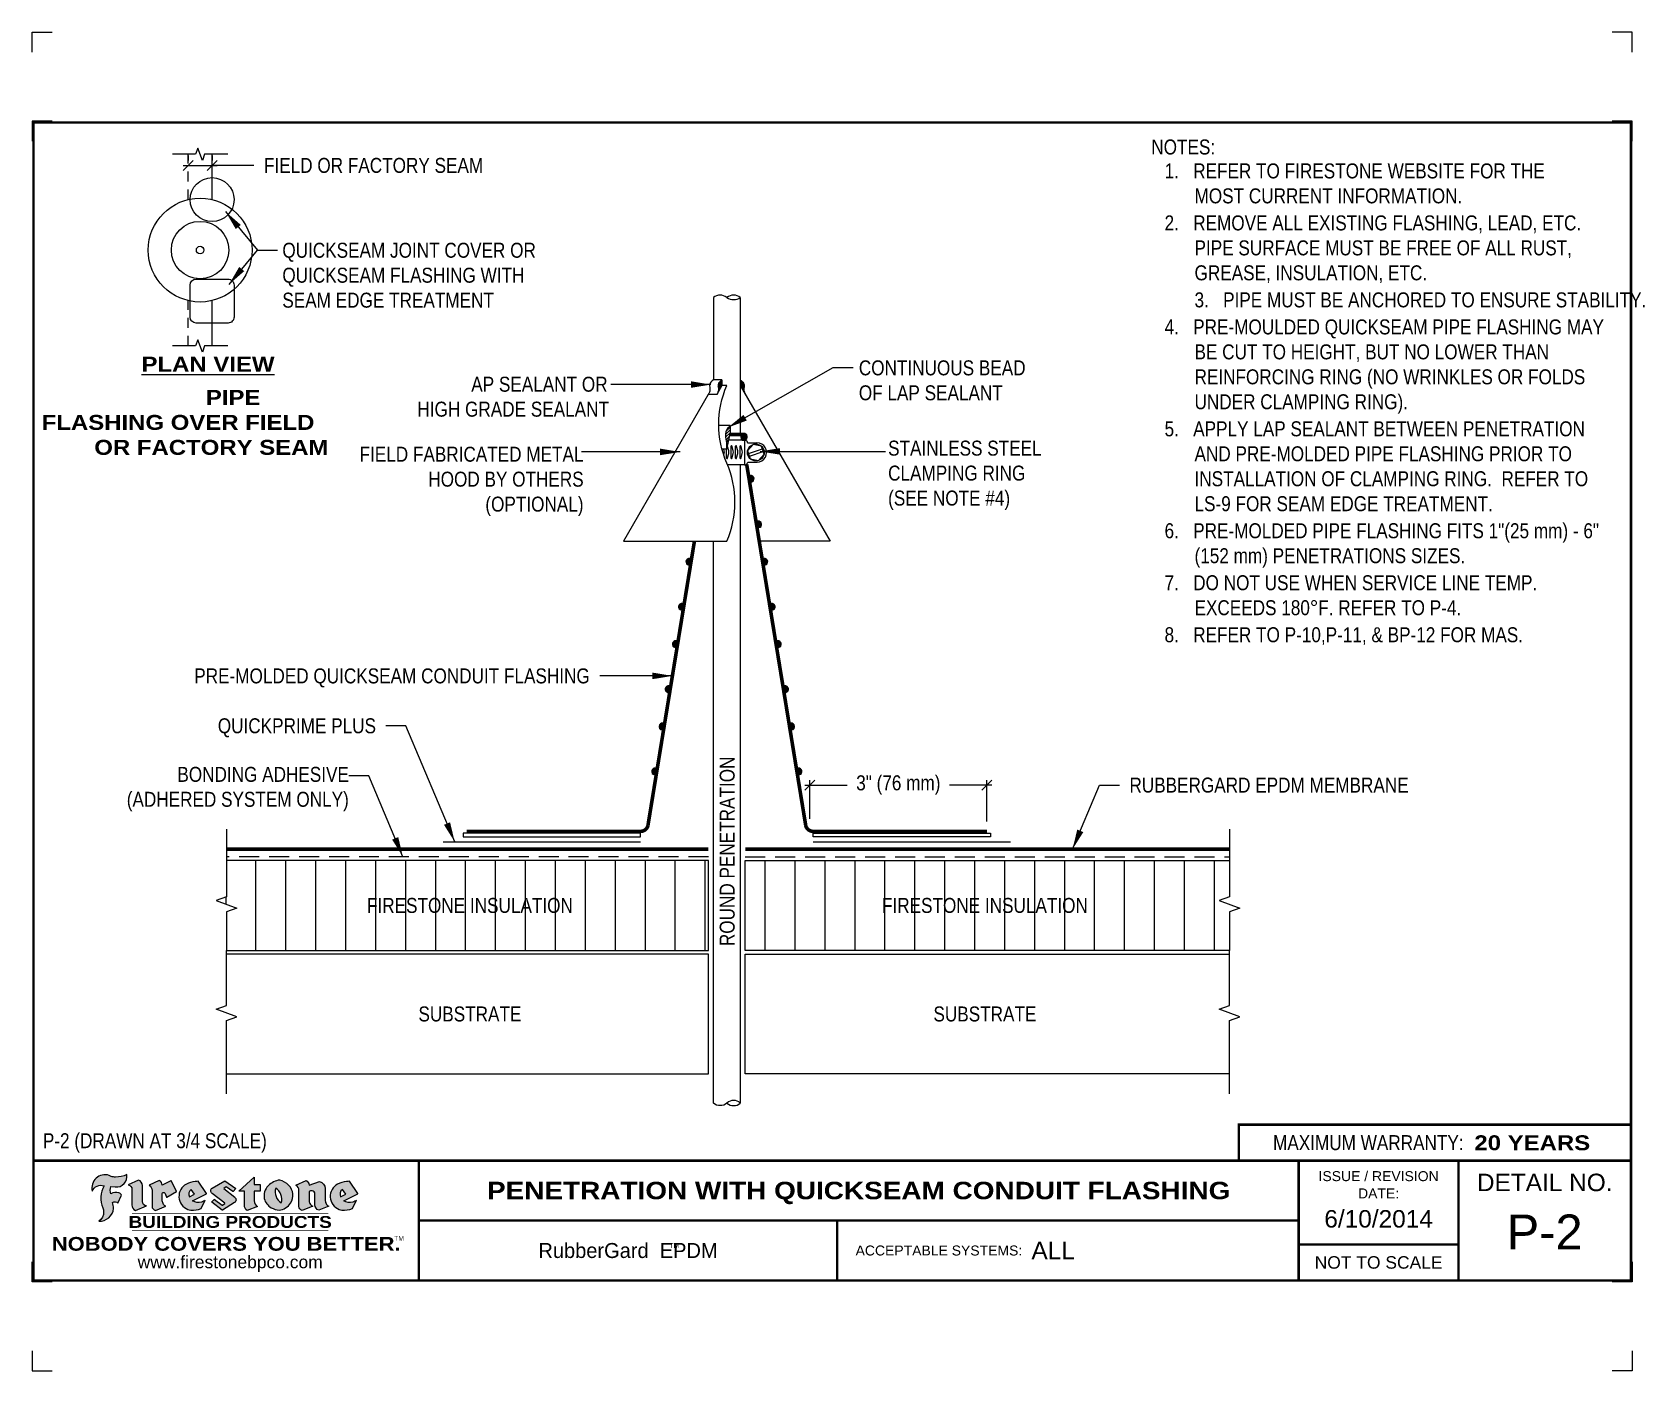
# Model space of a CAD drawing. Header units: inches. Extents: x 121.4 to 141.6, y -266 to -249.2.
import ezdxf
from ezdxf.enums import TextEntityAlignment as Align

# ---------------------------------------------------------------- set-up
doc = ezdxf.new("R2010")
doc.units = ezdxf.units.IN
doc.header["$MEASUREMENT"] = 0
doc.linetypes.add('HIDDEN', pattern=[0.375, 0.25, -0.125])
doc.linetypes.add('HIDDEN2', pattern=[0.1875, 0.125, -0.0625])
doc.layers.get('0').update_dxf_attribs({"linetype": 'CONTINUOUS'})
doc.layers.get('DEFPOINTS').update_dxf_attribs({"linetype": 'CONTINUOUS'})
for name, color, linetype in [('FSBP-ACCESSORY-OTHER', 7, 'CONTINUOUS'), ('FSBP-ADHESIVE', 1, 'HIDDEN'), ('FSBP-ANNO-NOTE', 7, 'CONTINUOUS'), ('FSBP-INSULATION', 7, 'CONTINUOUS'), ('FSBP-MEMBRANE', 7, 'CONTINUOUS'), ('FSBP-OTHER', 7, 'CONTINUOUS'), ('FSBP-SEALANTS', 1, 'CONTINUOUS'), ('FSBP-SUBSTRATE-GENERIC', 9, 'CONTINUOUS'), ('FSBP-TTLB', 7, 'CONTINUOUS'), ('FSBP-TTLB-BORDER', 7, 'CONTINUOUS'), ('FSBP-TTLB-TEXT', 7, 'CONTINUOUS')]:
    doc.layers.add(name, color=color, linetype=linetype)
doc.styles.add('FSBP_ARIAL', font='arial.ttf')
doc.styles.add('FSBP_ARIAL_BOLD', font='')
doc.styles.add('FSBP_ARIAL_NAR', font='ARIALN.TTF')
doc.styles.add('FSBP_BANKGOTHIC', font='bgothm.ttf')
doc.styles.get('FSBP_ARIAL_BOLD').set_extended_font_data('Arial Black')
doc.linetypes.add('ZIGZAG', pattern='A,0.0001,-0.2,[131,ltypeshp.shx,S=0.2,R=0,X=-0.2,Y=0],-0.4,[131,ltypeshp.shx,S=0.2,R=180,X=0.2,Y=0],-0.2', length=0.8001)
doc.dimstyles.new('FSBP-DIM', dxfattribs={"dimtxt": 0.1875, "dimasz": 0.125, "dimexe": 0.0625, "dimexo": 0.125, "dimgap": 0.125, "dimtad": 0, "dimdec": 0, "dimzin": 1, "dimdsep": 46, "dimlunit": 4, "dimtxsty": 'FSBP_ARIAL_NAR', "dimblk": 'OBLIQUE', "dimcen": 0.09375, "dimdle": 0.0625, "dimclrd": 256, "dimclre": 256, "dimclrt": 256, "dimadec": 0, "dimazin": 0, "dimtfac": 1, "dimtdec": 0, "dimtmove": 1, "dimatfit": 3, "dimfxl": 1, "dimtolj": 1, "dimtzin": 0, "dimlwd": -1, "dimlwe": -1, "dimarcsym": 0})
doc.dimstyles.new('FSBP-LEADER', dxfattribs={"dimtxt": 0.1875, "dimasz": 0.25, "dimexe": 0.0625, "dimexo": 0.125, "dimgap": 0.125, "dimtad": 0, "dimtih": 1, "dimtoh": 1, "dimdec": 4, "dimzin": 0, "dimdsep": 46, "dimlunit": 4, "dimtxsty": 'FSBP_ARIAL_NAR', "dimcen": 0.09375, "dimclrd": 256, "dimclre": 256, "dimclrt": 256, "dimadec": 0, "dimazin": 0, "dimtfac": 1, "dimtdec": 4, "dimtofl": 0, "dimtmove": 0, "dimatfit": 3, "dimfxl": 1, "dimtolj": 1, "dimtzin": 0, "dimlwd": -1, "dimlwe": -1, "dimarcsym": 0})

msp = doc.modelspace()

# ---------------------------------------------------------------- texts
at = {"layer": 'DEFPOINTS', "style": 'FSBP_ARIAL_NAR'}
msp.add_text('P-2 (DRAWN AT 3/4 SCALE)', height=0.1875, dxfattribs=at).set_placement((121.5798584845299, -263.0953146094643), align=Align.MIDDLE_LEFT)
at = {"layer": 'FSBP-ANNO-NOTE', "style": 'FSBP_ARIAL_NAR'}
for s, p in [('NOTES:', (135.4574061077095, -250.6515048462926)), ('RUBBERGARD EPDM MEMBRANE', (135.1840175167892, -258.6420698453701))]:
    msp.add_text(s, height=0.1875, dxfattribs=at).set_placement(p, align=Align.MIDDLE_LEFT)
for s, p in [('PRE-MOLDED QUICKSEAM CONDUIT FLASHING', (128.4272059918737, -257.274589303816)), ('QUICKPRIME PLUS', (125.7507635158146, -257.8995893038161))]:
    msp.add_text(s, height=0.1875, dxfattribs=at).set_placement(p, align=Align.MIDDLE_RIGHT)
msp.add_text('ROUND PENETRATION', height=0.1875, rotation=90, dxfattribs=at).set_placement((130.1472989202603, -259.4716910883575), align=Align.MIDDLE)
for s, p in [('FIRESTONE INSULATION', (126.9267426317295, -260.1489570939817)), ('FIRESTONE INSULATION', (133.3745410248495, -260.1489570939817)), ('SUBSTRATE', (126.9267426317295, -261.5083320939817)), ('SUBSTRATE', (133.3745410248496, -261.5083320939817))]:
    msp.add_text(s, height=0.1875, dxfattribs=at).set_placement(p, align=Align.MIDDLE_CENTER)
at = {"layer": 'FSBP-ANNO-NOTE', "char_height": 0.1875, "attachment_point": 1}
for s, width, gutter_width, heights, insert, style in [('\\pi-0.375,l0.375,t0.1875,0.375;1.   REFER TO FIRESTONE WEBSITE FOR THE                MOST CURRENT INFORMATION.\\P{\\H0.083333x;\\P\\pt0.375;}2.   REMOVE ALL EXISTING FLASHING, LEAD, ETC.\\P\\pi0;PIPE SURFACE MUST BE FREE OF ALL RUST, GREASE, INSULATION, ETC.\\P{\\H0.083333x;\\P\\pl0,tz;}3.   PIPE MUST BE ANCHORED TO ENSURE STABILITY.\\P\\pi-0.375,l0.375,t0.375;{\\H0.083333x;\\P}4.   PRE-MOULDED QUICKSEAM PIPE FLASHING MAY BE CUT TO HEIGHT, BUT NO LOWER THAN REINFORCING RING (NO WRINKLES OR FOLDS UNDER CLAMPING RING).\\P{\\H0.083333x;\\P}5.   APPLY LAP SEALANT BETWEEN PENETRATION AND PRE-MOLDED PIPE FLASHING PRIOR TO INSTALLATION OF CLAMPING RING.  REFER TO LS-9 FOR SEAM EDGE TREATMENT.\\P{\\H0.083333x;\\P}6.   PRE-MOLDED PIPE FLASHING FITS 1"(25 mm) - 6" (152 mm) PENETRATIONS SIZES.\\P{\\H0.083333x;\\P}7.   DO NOT USE WHEN SERVICE LINE TEMP. EXCEEDS 180°F. REFER TO P-4.\\P{\\H0.083333x;\\P}8.   REFER TO P-10,P-11, & BP-12 FOR MAS.', 5.725847310714016, 23.08110225731588, [6.629375726957734], (135.6237517573429, -250.8571348993027), 'FSBP_ARIAL_NAR'), ('QUICKSEAM JOINT COVER OR \\PQUICKSEAM FLASHING WITH\\PSEAM EDGE TREATMENT', 3.204377227715867, 5, [0.9424001422117703], (124.5783005069316, -251.8507316945161), 'FSBP_ARIAL_NAR'), ('\\pi1.2497;{\\LPLAN VIEW}\\P\\pi2.0554;{\\H0.33333x;\\P\\pi0.025751;}PIPE FLASHING OVER FIELD \\P\\pi0.65872;OR FACTORY SEAM ', 4.110760985469824, 5, [1.14257590329726], (121.5652402402229, -253.277163704166), 'FSBP_ARIAL_BOLD'), ('CONTINUOUS BEAD \\POF LAP SEALANT', 2.586053931721068, 5, [0.5562135798888368], (131.7958281887592, -253.3234464854436), 'FSBP_ARIAL_NAR'), ('\\pi0.88218;AP SEALANT OR \\P\\pi0.20777;HIGH GRADE SEALANT', 2.586053931721068, 5, [0.5562135798888368], (126.0612907576542, -253.5283510624231), 'FSBP_ARIAL_NAR'), ('STAINLESS STEEL\\PCLAMPING RING\\P(SEE NOTE #4)', 1.962662863854348, 5, [1.054842989495231], (132.1625018456364, -254.3288593555193), 'FSBP_ARIAL_NAR'), ('\\pi0.42603;FIELD FABRICATED METAL \\P\\pi1.2868;HOOD BY OTHERS\\P\\pi2.0011;(OPTIONAL)', 3.204377227715867, 5, [0.9424001422117703], (125.1188236048874, -254.4047834981211), 'FSBP_ARIAL_NAR'), ('\\pi0.79436;BONDING ADHESIVE \\P\\pi0.16075;(ADHERED SYSTEM ONLY)', 2.915053411953664, 5, [0.6446506848420517], (122.4695472983549, -258.4138400117554), 'FSBP_ARIAL_NAR')]:
    msp.add_mtext_dynamic_manual_height_columns(s, width=width, gutter_width=gutter_width, heights=heights, dxfattribs=dict(at, insert=insert, style=style))

# ---------------------------------------------------------------- blocks, each defined once
blk = doc.blocks.new('_OBLIQUE')
at = {"color": 0, "linetype": 'ByBlock'}
blk.add_line((-0.5, -0.5), (0.5, 0.5), dxfattribs=at)
blk = doc.blocks.new('*D4')
at = {"layer": 'DEFPOINTS', "color": 0, "transparency": 16777216}
for p in [(131.1815459893808, -258.6420698453699), (131.1815459893808, -259.1902700882208), (133.3991071659752, -259.2211445939818)]:
    blk.add_point(p, dxfattribs=at)
at = {"layer": 'FSBP-ANNO-NOTE', "transparency": 16777216}
for p, q in [((131.1815459893808, -259.0652700882208), (131.1815459893808, -258.5795698453699)), ((133.3991071659752, -259.0961445939818), (133.3991071659752, -258.5795698453699)), ((131.1190459893808, -258.6420698453699), (131.6486783853179, -258.6420698453699)), ((133.4616071659752, -258.6420698453699), (132.9319747700382, -258.6420698453699))]:
    blk.add_line(p, q, dxfattribs=at)
at = {"layer": 'FSBP-ANNO-NOTE', "transparency": 16777216, "xscale": 0.125, "yscale": 0.125, "zscale": 0.125, "rotation": 180}
blk.add_blockref('_OBLIQUE', (131.1815459893808, -258.6420698453699), dxfattribs=at)
at = {"layer": 'FSBP-ANNO-NOTE', "transparency": 16777216, "xscale": 0.125, "yscale": 0.125, "zscale": 0.125}
blk.add_blockref('_OBLIQUE', (133.3991071659752, -258.6420698453699), dxfattribs=at)
at = {"layer": 'FSBP-ANNO-NOTE', "transparency": 16777216, "insert": (132.290326577678, -258.6420698453699), "char_height": 0.1875, "attachment_point": 5, "style": 'FSBP_ARIAL_NAR'}
blk.add_mtext('\\A1;3" (76 mm)', dxfattribs=at)
blk = doc.blocks.new('TTLB-EPDM_1')
at = {"layer": 'FSBP-TTLB-TEXT'}
h = blk.add_hatch(color=1, dxfattribs=at)
edge = h.paths.add_edge_path()
edge.add_arc((1.037309769669573, -0.1982514792917306), 0.1319107607348553, 264.0410451462098, 370.3106169565175)
edge.add_arc((1.027551646585694, 0.1214293576525799), 0.3273056962876235, 270.05058356628535, 295.23459397187514, ccw=False)
edge.add_arc((1.022801957313345, -0.06680179986895154), 0.1391656561713503, 249.3281275763668, 272.0749124149863, ccw=False)
edge.add_line((0.9736743133014443, -0.1970076156048179), (0.9474927838574558, -0.1852745150568325))
edge.add_arc((0.8939498971398288, -0.3394262635682071), 0.1631857907024099, 70.84590087378872, 194.3325259843273)
edge.add_arc((0.8444260109029493, -0.4259936440910768), 0.1179914261095279, 70.96950098067128, 156.9641407594482, ccw=False)
edge.add_arc((1.153141409296894, -0.4684497516079468), 0.3110405457095052, 150.3231137483159, 203.2084295854517)
edge.add_arc((0.7562495500622943, -0.6412608153899899), 0.1218587156617311, 0.8849157075190988, 24.34668939894999, ccw=False)
edge.add_arc((0.7493781665697374, -0.6475258110744375), 0.1289731377238325, -58.36655102076742, 3.6216782311386737, ccw=False)
edge.add_arc((0.8256699029544474, -0.5792158350996106), 0.1783301886510354, 267.2205474105585, 354.1381621173521)
edge.add_arc((0.7903121048625305, -0.6011409294291745), 0.212787892960859, 0.9996158580669322, 21.00503380861244)
edge.add_arc((1.01880712263941, -0.5666691048185161), 0.05136395668415847, 40.82117713173261, 125.52727787225791, ccw=False)
edge.add_line((1.057676976260041, -0.5330924682126437), (1.102776947655911, -0.4308018311949837))
edge.add_arc((1.040858222524664, -0.4699705673995949), 0.07326744446031509, 32.31675181867256, 66.31481236598174)
edge.add_arc((1.032262518825329, -0.5063316993097662), 0.1102246948011782, 69.8179132332389, 125.254734720681)
edge.add_arc((1.127708877207287, -0.368959353531244), 0.1659710644737306, 164.1569669952081, 196.5811013160487, ccw=False)
edge.add_line((0.9680425188342383, -0.3236487780942383), (1.023615334387159, -0.3294494641845773))
h = blk.add_hatch(color=1, dxfattribs=at)
edge = h.paths.add_edge_path()
edge.add_line((1.275239419159561, -0.6223407783464694), (1.415345367376062, -0.5660418822574371))
edge.add_arc((1.421019305783958, -0.5090099247487757), 0.05731350411836949, 181.9717871001989, 264.31851000495806, ccw=False)
edge.add_line((1.363739737527226, -0.5109819325197265), (1.363412352251203, -0.3102363679013962))
edge.add_arc((1.294263659668751, -0.3103491388303989), 0.06914878453844908, 0.0934405599591014, 72.42834396969012)
edge.add_line((1.315139561173908, -0.2444268274366692), (1.186839444240604, -0.3024209471341379))
edge.add_arc((1.175246268095289, -0.3585110609420917), 0.05727567197445628, -0.017399788185912257, 78.322067691347, ccw=False)
edge.add_line((1.232521937428658, -0.3585284546236807), (1.232574268422297, -0.555126496687123))
edge.add_arc((1.305699496415486, -0.5558575689677219), 0.07312888236350451, 179.4272023230205, 245.3845503102953)
h = blk.add_hatch(color=1, dxfattribs=at)
edge = h.paths.add_edge_path()
edge.add_line((1.792026821926584, -0.3839679064720229), (1.722158956877934, -0.2518542302253621))
edge.add_arc((1.720119655279638, -0.2529327078887852), 0.002306916790721817, 27.87197133405656, 117.3766794470751)
edge.add_line((1.719058846382097, -0.250884159729182), (1.610638460368705, -0.3070279753467702))
edge.add_arc((1.547088841662962, -0.3061026658494403), 0.06355635479880145, 359.165808011073, 425.8793658831422)
edge.add_line((1.573061729235633, -0.2480956029480268), (1.446879247402876, -0.3051325108639702))
edge.add_arc((1.407812067100189, -0.370357133046621), 0.07602957263902092, -3.441403975725109, 59.07992244284969, ccw=False)
edge.add_line((1.483704536400296, -0.3749210150788969), (1.483704536400296, -0.5723838140635706))
edge.add_arc((1.54053746518044, -0.568254406115083), 0.05698275005415228, 184.1557352478595, 255.3066498366543)
edge.add_line((1.526084036778343, -0.6233736605654059), (1.657291340682093, -0.570650514527486))
edge.add_arc((1.688298576827198, -0.5021390388423987), 0.0752015358480571, 207.5160880841914, 245.649226723163, ccw=False)
edge.add_arc((1.721050197024907, -0.4914488168456328), 0.1093332836229113, 179.4823365255141, 204.5537900001094, ccw=False)
edge.add_line((1.611721375809452, -0.4904610114968335), (1.611721375809452, -0.4126404716788983))
edge.add_arc((1.628589765097195, -0.414159299036043), 0.01693662875851176, 28.356188110622725, 174.8549701683585, ccw=False)
edge.add_arc((1.627340435522395, -0.4197189881350504), 0.02111886817708033, 22.216893572439517, 40.10213956426492, ccw=False)
edge.add_line((1.646891420738257, -0.4117336534413738), (1.666638796144639, -0.4549750258192233))
edge.add_arc((1.668737246926742, -0.4540167099035481), 0.002306916790685496, 204.545128184284, 299.6323508190091)
edge.add_line((1.669877862091766, -0.4560219186518992), (1.791128135493295, -0.3870515928837648))
edge.add_line((1.791128135493295, -0.3870515928837648), (1.792026821926584, -0.3839679064720229))
h = blk.add_hatch(color=1, dxfattribs=at)
h.paths.add_polyline_path([(2.063388732080512, -0.2583237030618903, 0.02524281661523788), (2.025024361750752, -0.2610532129309178, 0.1213611957758757), (1.901773912052249, -0.3008158885520373, 0.6151668103976068), (1.93274136141747, -0.6099060679591872, 0.05306812109568645), (1.967936229862175, -0.617865745600497, 0.1150932231766138), (2.099126721549737, -0.5994933789882708), (2.151195569562105, -0.4944891916583316, -0.08755405562188731), (2.104230609512001, -0.5187113292177372, -0.265591761123442), (1.992692314386659, -0.5010701623316862), (2.165347897647223, -0.4141184325909109, 0.4518949533370738), (2.166222728871162, -0.4107679608846269)])
h.paths.add_polyline_path([(2.014217313945437, -0.4188965037300676), (1.951113654018855, -0.4515330109460507, -0.3720533890450154), (1.973177450672722, -0.3607130665457561)], flags=16)
h = blk.add_hatch(color=1, dxfattribs=at)
edge = h.paths.add_edge_path()
edge.add_arc((2.260407392426802, -0.3775796671688782), 0.04152450223225729, 123.20805433950699, 232.2027298779723, ccw=False)
edge.add_line((2.237665217914071, -0.3428366421988329), (2.393535971665983, -0.2540943745380986))
edge.add_arc((2.394677353533142, -0.2560991469722482), 0.002306916790741334, 55.64644466176611, 119.65426054492559, ccw=False)
edge.add_line((2.395979141996861, -0.2541946229174954), (2.531809646140459, -0.3470380726374032))
edge.add_arc((2.530468902927946, -0.3489153772789875), 0.002306916790700397, -42.731101238422525, 54.4661353739603, ccw=False)
edge.add_line((2.532163440279987, -0.3504807552658491), (2.498457913851155, -0.3869673252714421))
edge.add_arc((2.496763376499139, -0.3854019472845934), 0.002306916790672934, 233.7527076894875, 317.26889876138785, ccw=False)
edge.add_line((2.495399362263356, -0.38726241234572), (2.413849913492982, -0.3274738082119626))
edge.add_arc((2.412485899257181, -0.3293342732731342), 0.002306916790720064, 53.75270768979358, 124.4135619297835)
edge.add_line((2.41118211687575, -0.3274311136421062), (2.382933981293377, -0.346782838468144))
edge.add_arc((2.38423776367478, -0.3486859980991606), 0.002306916790694898, 124.4135619293799, 231.8459020253626)
edge.add_line((2.382812599816248, -0.3505000469010184), (2.519899969301207, -0.4581994452042721))
edge.add_arc((2.494247019847682, -0.4908523236374461), 0.04152450223225742, -55.21225898295222, 51.84590202520428, ccw=False)
edge.add_line((2.517938320565804, -0.5249552055672808), (2.364434947484597, -0.6179520922513717))
edge.add_arc((2.36323960192349, -0.6159790200102006), 0.002306916790726996, 233.2955624372927, 301.20872157023314, ccw=False)
edge.add_line((2.361860787187538, -0.6178285429225383), (2.231266621301074, -0.5204709167214361))
edge.add_arc((2.232647938930649, -0.5186232623475259), 0.002306916790697672, 135.5134179846393, 233.21798691998708, ccw=False)
edge.add_line((2.231002150870836, -0.5170067083764565), (2.262839375599356, -0.4845937328397696))
edge.add_arc((2.264485163659225, -0.4862102868108537), 0.002306916790748497, 53.0352839999411, 135.513417985369, ccw=False)
edge.add_line((2.265872365996302, -0.4843670465239001), (2.361834678328762, -0.5565872257804898))
edge.add_arc((2.363221880665761, -0.5547439854936304), 0.002306916790627066, 233.0352840000685, 302.2362632414394)
edge.add_line((2.36445241715569, -0.5566953042850713), (2.39428499383348, -0.5378823484768844))
edge.add_arc((2.393054457343549, -0.5359310296853765), 0.002306916790685166, 302.2362632406177, 412.2027298768422)
edge.add_line((2.394468296066179, -0.5341081404551886), (2.234958295420142, -0.4103916733127022))
h = blk.add_hatch(color=1, dxfattribs=at)
edge = h.paths.add_edge_path()
edge.add_line((2.763460561272041, -0.2072496393923444), (2.763460561272041, -0.2969520779963801))
edge.add_arc((2.765767478062699, -0.2969520779963943), 0.00230691679065842, 179.9999999996471, 269.9999999996471)
edge.add_line((2.765767478062685, -0.2992589947870528), (2.835417693520355, -0.2992589947870528))
edge.add_arc((2.835417693520355, -0.3015659115777538), 0.002306916790701052, 0, 90, ccw=False)
edge.add_line((2.837724610311056, -0.3015659115777538), (2.837724610311056, -0.3790761307453892))
edge.add_arc((2.83541769352037, -0.3790761307453749), 0.002306916790686842, 269.99999999964706, 359.99999999964706, ccw=False)
edge.add_line((2.835417693520355, -0.3813830475360618), (2.765767478062685, -0.3813830475360618))
edge.add_arc((2.765767478062699, -0.3836899643267202), 0.00230691679065842, 90.00000000035294, 180.0000000003529)
edge.add_line((2.763460561272041, -0.3836899643267344), (2.763460561272041, -0.5033995910642801))
edge.add_arc((2.836735953378943, -0.5071368822038516), 0.07337063740681413, 177.0802527808789, 245.3249543133826)
edge.add_line((2.806105814540615, -0.5738080530967267), (2.674529557384915, -0.6226036013049594))
edge.add_arc((2.708610405062069, -0.564298408791804), 0.06753517344606039, 177.0345319916277, 239.6926428024901, ccw=False)
edge.add_line((2.641165668230087, -0.560804539009709), (2.641165668230087, -0.3836899643267344))
edge.add_arc((2.638858751439429, -0.3836899643267202), 0.00230691679065842, 359.9999999996471, 449.999999999647)
edge.add_line((2.638858751439443, -0.3813830475360618), (2.572857950769389, -0.3813830475360618))
edge.add_line((2.572857950769389, -0.3813830475360618), (2.763460561272041, -0.2072496393923444))
h = blk.add_hatch(color=1, dxfattribs=at)
edge = h.paths.add_edge_path(flags=16)
edge.add_arc((2.940363509127394, -0.4847985213681437), 0.1684614578629418, 344.5558804047865, 417.0140046669545)
edge.add_arc((3.194458079644619, -0.3883534532477785), 0.1684614578629414, 164.5558804047864, 237.0140046669546)
edge = h.paths.add_edge_path()
edge.add_arc((3.069375116502199, -0.4399344555144872), 0.1828726885096673, 136.0914512150047, 191.213418978326)
edge.add_arc((3.064939550433406, -0.4318234379590333), 0.1803148804748503, 194.0167254156723, 240.6663730831859)
edge.add_arc((3.098047041778981, -0.3845058757092554), 0.2378525180183701, 239.2975390661776, 264.2889872773176)
edge.add_arc((3.04884478212623, -0.4190232383793012), 0.203760689247156, 277.1986764832036, 326.503572961274)
edge.add_arc((3.077739326803546, -0.4341046616465112), 0.171374865791709, 325.3768876809902, 406.3828327799087)
edge.add_arc((3.011839488065919, -0.4896144380417797), 0.2571945645850002, 44.28462553519766, 73.82901434867304)
edge.add_arc((3.117152499586992, -0.4983433120546693), 0.2579560664039132, 97.50292863483666, 134.1039137579027)
h = blk.add_hatch(color=1, dxfattribs=at)
edge = h.paths.add_edge_path()
edge.add_line((3.322690228557462, -0.5721896537377091), (3.322690228557462, -0.3749210150788969))
edge.add_arc((3.246797759257384, -0.3703571330465745), 0.076029572638996, 356.5585960242387, 419.0799224428129)
edge.add_line((3.285864939560099, -0.3051325108639702), (3.412047421392799, -0.2480956029480268))
edge.add_arc((3.386074533820159, -0.3061026658494941), 0.06355635479883807, 0.3962622833877276, 65.87936588318718, ccw=False)
edge.add_line((3.449629368605429, -0.3056631084210863), (3.580526418688805, -0.2593848434574539))
edge.add_arc((3.555744121700958, -0.3530904070730321), 0.09692726601172152, 2.366977007666776, 75.18615851992018, ccw=False)
edge.add_line((3.652588689330287, -0.3490873311063041), (3.652588689330287, -0.4883770011386872))
edge.add_arc((3.761877549389556, -0.4914934052703811), 0.1093332836229047, 178.3666365323574, 204.5537900000422)
edge.add_arc((3.729125929191727, -0.5021836272670953), 0.07520153584796169, 207.5160880841711, 245.2240541443093)
edge.add_line((3.697611150971852, -0.5704631245385627), (3.572585913552643, -0.6207021253773775))
edge.add_arc((3.59534718600759, -0.5526356419907701), 0.07177131519198746, 180.3328587115751, 251.51018566665869, ccw=False)
edge.add_line((3.523577081955409, -0.5530525936986663), (3.523577081955409, -0.4153032515383615))
edge.add_arc((3.486319529276879, -0.4148773504126441), 0.0372599868942854, 359.3450650296066, 449.0500281941028)
edge.add_arc((3.482769874121713, -0.4419622099033496), 0.06447454900600783, 86.29402372314017, 119.8211331593848)
edge.add_line((3.450707067966732, -0.3860252459975726), (3.450707067966732, -0.4904610114968335))
edge.add_arc((3.560035889182251, -0.491448816845647), 0.1093332836229751, 179.4823365255069, 204.5537900001023)
edge.add_arc((3.527284268984408, -0.5021390388424952), 0.07520153584796385, 207.5160880841699, 245.6492267231416)
edge.add_line((3.496277032839316, -0.570650514527486), (3.365069728935509, -0.6233736605654059))
edge.add_arc((3.37950248606194, -0.5682868177318081), 0.05694615642555727, 183.9298782390169, 255.318496325343, ccw=False)
h = blk.add_hatch(color=1, dxfattribs=at)
h.paths.add_polyline_path([(3.957695472291277, -0.2583237030618903, 0.02524281661523822), (3.919331101961575, -0.2610532129309178, 0.1085638477195505), (3.807890832595604, -0.2939221658134414, 0.6425897848490651), (3.827048101628293, -0.6099060679591872, 0.05306812109569052), (3.862242970072884, -0.617865745600497, 0.1150932231766133), (3.993433461760503, -0.5994933789882708), (4.045502309772871, -0.4944891916583316, -0.08755405562189084), (3.998537349722767, -0.5187113292177372, -0.2655917611234366), (3.886999054597368, -0.5010701623316862), (4.059654637857989, -0.4141184325909109, 0.4518949533370731), (4.060529469081928, -0.4107679608846269)])
h.paths.add_polyline_path([(3.90852405415626, -0.4188965037300676), (3.845420394229677, -0.4515330109460507, -0.3720533890450147), (3.867484190883488, -0.3607130665457561)], flags=16)
at = {"layer": 'DEFPOINTS', "linetype": 'Continuous', "ltscale": 1.75}
for points in [[(-0.015625, 13.88083333333333), (-0.015625, 14.13083333333333), (0.234375, 14.13083333333333)], [(20.01562500000003, 13.88083333333333), (20.01562500000003, 14.13083333333333), (19.76562500000003, 14.13083333333333)], [(-0.015625, -2.380833333333342), (-0.015625, -2.630833333333342), (0.234375, -2.630833333333342)], [(20.01562500000003, -2.380833333333342), (20.01562500000003, -2.630833333333342), (19.76562500000003, -2.630833333333342)]]:
    blk.add_lwpolyline(points, dxfattribs=at)
at = {"layer": 'DEFPOINTS', "color": 1}
for points in [[(0.234375, 13.015625), (-0.015625, 13.015625), (-0.015625, 12.765625)], [(20.015625, 12.765625), (20.015625, 13.015625), (19.765625, 13.015625)], [(0.234375, -1.515625), (-0.015625, -1.515625), (-0.015625, -1.265625)], [(20.015625, -1.265625), (20.015625, -1.515625), (19.765625, -1.515625)]]:
    blk.add_lwpolyline(points, dxfattribs=at)
at = {"layer": 'FSBP-TTLB', "const_width": 0.03125}
blk.add_lwpolyline([(15.09028770518938, 0), (20, 0), (20, 0.4512598240669945), (15.09028770518938, 0.4512598240669945)], close=True, dxfattribs=at)
for points in [[(0, 0), (0, -1.5), (20, -1.5), (20, 0), (0, 0)], [(4.825208527206769, 0), (4.825208527206769, -0.75)], [(15.84028770518938, 0), (15.84028770518938, -1.5)], [(17.84110496735593, 0), (17.84110496735593, -1.5)], [(20, 0), (20, -1.5)], [(4.825208527206769, -0.75), (15.84028770518938, -0.75)], [(4.825208527206769, -0.75), (4.825208527206769, -1.5)], [(15.84028770518938, -1.048740175933006), (17.84110496735593, -1.048740175933006)]]:
    blk.add_lwpolyline(points, dxfattribs=at)
at = {"layer": 'FSBP-TTLB-BORDER', "const_width": 0.03125}
blk.add_lwpolyline([(20, 0), (20, 13), (0, 13), (0, 0)], dxfattribs=at)
at = {"layer": 'FSBP-TTLB-TEXT', "color": 1}
blk.add_line((0.7358432058323388, -0.379822754145593), (0.7358432058323388, -0.379822754145593), dxfattribs=at)
for points in [[(1.023615323725323, -0.3294494630716969, 0.5000510906601082), (1.167090420776901, -0.1746414942047778, -0.1103304102359608), (1.027840608309816, -0.2058762110801382, -0.09957876667165425), (0.9736743133014443, -0.1970076156048179), (0.9474927838574558, -0.1852745150568325, 0.5978159689075124), (0.7358432058323388, -0.379822754145593, -0.3938834584182213), (0.8828996422548698, -0.3144510229727047, 0.2349406564350952), (0.86727108227484, -0.5910237178633082, -0.1027304183841549), (0.8780937320133262, -0.6393788197974146, -0.2772692352614086), (0.8170223912655956, -0.7573362346216896, 0.3985429150902959), (1.003067614090241, -0.5974286950643517, 0.0875124847930418), (0.9889600163401155, -0.5248671157293501, -0.3874031597924062), (1.057676976260041, -0.5330924682126437), (1.102776947655911, -0.4308018311949837, 0.1494423498871741), (1.07029056398062, -0.4028746979725923, 0.2467195073738216), (0.9686394281704906, -0.4163228904100862, -0.1424285161541127), (0.9680425188342383, -0.3236487780942383), (1.023615334387159, -0.3294494641845773)], [(2.166222728871162, -0.4107679608846269), (2.063388732080512, -0.2583237030618903, 0.02524281661523788), (2.025024361750752, -0.2610532129309178, 0.1085638477195265), (1.913584092384895, -0.2939221658134414, 0.6425897848491228), (1.93274136141747, -0.6099060679591872, 0.05306812109568648), (1.967936229862175, -0.617865745600497, 0.1150932231766137), (2.099126721549737, -0.5994933789882708), (2.151195569562105, -0.4944891916583316, -0.0875540556218873), (2.104230609512001, -0.5187113292177372, -0.2655917611234418), (1.992692314386659, -0.5010701623316862), (2.165347897647223, -0.4141184325909109)], [(2.763460561272041, -0.2072496393923444), (2.763460561272041, -0.2969520779963801, 0.4142135623730958), (2.765767478062685, -0.2992589947870528), (2.835417693520355, -0.2992589947870528, -0.414213562373095), (2.837724610311056, -0.3015659115777538), (2.837724610311056, -0.3790761307453892, -0.4142135623730938), (2.835417693520355, -0.3813830475360618), (2.765767478062685, -0.3813830475360618, 0.4142135623730958), (2.763460561272041, -0.3836899643267344), (2.763460561272041, -0.5033995910642801, 0.3068985753588853), (2.806105814540615, -0.5738080530967267), (2.674529557384915, -0.6226036013049594, -0.2804194150632976), (2.641165668230087, -0.560804539009709), (2.641165668230087, -0.3836899643267344, 0.414213562373095), (2.638858751439443, -0.3813830475360618), (2.572857950769389, -0.3813830475360618), (2.763460561272041, -0.2072496393923444)], [(4.060529469081928, -0.4107679608846269), (3.957695472291277, -0.2583237030618903, 0.02524281661523788), (3.919331101961575, -0.2610532129309178, 0.1085638477195265), (3.807890832595604, -0.2939221658134414, 0.6425897848491228), (3.827048101628293, -0.6099060679591872, 0.05306812109568648), (3.862242970072884, -0.617865745600497, 0.1150932231766137), (3.993433461760503, -0.5994933789882708), (4.045502309772871, -0.4944891916583316, -0.0875540556218873), (3.998537349722767, -0.5187113292177372, -0.2655917611234418), (3.886999054597368, -0.5010701623316862), (4.059654637857989, -0.4141184325909109)], [(4.059654637857989, -0.4141184325909109, 0.4518949533370731), (4.060529469081928, -0.4107679608846269, 0.4518949533370731)]]:
    blk.add_lwpolyline(points, format="xyb", dxfattribs=at)
for points in [[(1.275239419159561, -0.6223407783464694), (1.415345367376062, -0.5660418822574371, -0.3756100036733062), (1.363739737527226, -0.5109819325197265), (1.363412352251203, -0.3102363679013962, 0.3265360292958048), (1.315139561173908, -0.2444268274366692), (1.186839444240604, -0.3024209471341379, -0.3557863980845349), (1.232521937428658, -0.3585284546236807), (1.232574268422297, -0.555126496687123, 0.2960110723418457)], [(1.792026821926584, -0.3839679064720229), (1.722158956877934, -0.2518542302253621, 0.4116839150163434), (1.719058846382097, -0.250884159729182), (1.610638460368705, -0.3070279753467702, 0.2996033003794034), (1.573061729235633, -0.2480956029480268), (1.446879247402876, -0.3051325108639702, -0.2797757560995365), (1.483704536400296, -0.3749210150788969), (1.483704536400296, -0.5723838140635706, 0.320828638474519), (1.526084036778343, -0.6233736605654059), (1.657291340682093, -0.570650514527486, -0.1679398621276611), (1.621603752698661, -0.5368819723450571, -0.1098333365370753), (1.611721375809452, -0.4904610114968335), (1.611721375809452, -0.4126404716788983, -0.743334502655012), (1.64349420176768, -0.4061152228778298, -0.07819791644735608), (1.646891420738257, -0.4117336534413738), (1.666638796144639, -0.4549750258192233, 0.4404648714563479), (1.669877862091766, -0.4560219186518992), (1.791128135493295, -0.3870515928837648)], [(1.951113654018855, -0.4515330109460507), (2.014217313945437, -0.4188965037300676), (1.973177450672722, -0.3607130665457561, 0.3720533890450154)], [(2.234958295420142, -0.4103916733127022, -0.5150044486718882), (2.237665217914071, -0.3428366421988329), (2.393535971665983, -0.2540943745380986, -0.2867822934100265), (2.395979141996861, -0.2541946229174954), (2.531809646140459, -0.3470380726374032, -0.4515027974650387), (2.532163440279987, -0.3504807552658491), (2.498457913851155, -0.3869673252714421, -0.3814439164929681), (2.495399362263356, -0.38726241234572), (2.413849913492982, -0.3274738082119626, 0.3184718635035665), (2.41118211687575, -0.3274311136421062), (2.382933981293377, -0.346782838468144, 0.5064094529656681), (2.382812599816248, -0.3505000469010184), (2.519899969301207, -0.4581994452042721, -0.5043597839115849), (2.517938320565804, -0.5249552055672808), (2.364434947484597, -0.6179520922513717, -0.3053163970316367), (2.361860787187538, -0.6178285429225383), (2.231266621301074, -0.5204709167214361, -0.4541703869768119), (2.231002150870836, -0.5170067083764565), (2.262839375599356, -0.4845937328397696, -0.3762644290664977), (2.265872365996302, -0.4843670465239001), (2.361834678328762, -0.5565872257804898, 0.3114700032088108), (2.36445241715569, -0.5566953042850713), (2.39428499383348, -0.5378823484768844, 0.520381097387146), (2.394468296066179, -0.5341081404551886)], [(2.937624918725987, -0.3131105398334029, 0.2452625673097023), (2.889993533867141, -0.4754966266250307, 0.2064059665179019), (2.976604338974084, -0.5890186876871866, 0.1094800500670344), (3.074378098474654, -0.6211778035979165, 0.2185147641853038), (3.218764944843201, -0.5314757029352819, 0.3689489483072479), (3.195959963110113, -0.3100352223135445, 0.1296305888694145), (3.0834694040758, -0.242595816912754, 0.1610736375384317)], [(3.10274193015772, -0.5296595419651595, 0.3271311138286319), (3.032079658614293, -0.3434924326507627, 0.3271311138286322)], [(3.322690228557462, -0.5721896537377091), (3.322690228557462, -0.3749210150788969, 0.2797757560995341), (3.285864939560099, -0.3051325108639702), (3.412047421392799, -0.2480956029480268, -0.2937618496109166), (3.449629368605429, -0.3056631084210863), (3.580526418688805, -0.2593848434574539, -0.3288760160581939), (3.652588689330287, -0.3490873311063041), (3.652588689330287, -0.4883770011386872, 0.114762897203527), (3.662431105063263, -0.536926560769686, 0.166032965990522), (3.697611150971852, -0.5704631245385627), (3.572585913552643, -0.6207021253773775, -0.3209557512194564), (3.523577081955409, -0.5530525936986663), (3.523577081955409, -0.4153032515383615, 0.4127061514896111), (3.48693727661589, -0.3776224848030694, 0.1473421876160361), (3.450707067966732, -0.3860252459975726), (3.450707067966732, -0.4904610114968335, 0.1098333365370753), (3.460589444855941, -0.5368819723450855, 0.1679398621276611), (3.496277032839316, -0.570650514527486), (3.365069728935509, -0.6233736605654059, -0.3219729545308964), (3.322690228557462, -0.5721896537377091, 29.1476284739)], [(3.845420394229677, -0.4515330109460507), (3.90852405415626, -0.4188965037300676), (3.867484190883488, -0.3607130665457561, 0.3720533890450154)]]:
    blk.add_lwpolyline(points, format="xyb", close=True, dxfattribs=at)
at = {"layer": 'FSBP-TTLB-TEXT'}
for points, const_width in [([(1.233926579809207, -0.6584455781731435), (3.691229482685259, -0.6584455781731577)], 0.0078125), ([(10.06152282927678, -0.75), (10.06152282927678, -1.5)], 0.03125), ([(1.233926579809207, -0.8761560960495984), (3.691229482685259, -0.8761560960495842)], 0.0078125)]:
    blk.add_lwpolyline(points, dxfattribs=dict(at, const_width=const_width))
at = {"layer": 'FSBP-TTLB-TEXT', "color": 1}
for centre, start, end in [((1.789987520328282, -0.3850463841354355), 299.6323508193319, 27.87197133380463), ((2.164310260790558, -0.412058050385383), 296.7304547840455, 34.00233684987403)]:
    blk.add_arc(centre, 0.00230691679068068, start, end, dxfattribs=at)
at = {"layer": 'FSBP-TTLB-TEXT', "style": 'FSBP_ARIAL_NAR'}
blk.add_text('MAXIMUM WARRANTY:', height=0.1875, dxfattribs=at).set_placement((17.90516569312837, 0.2256299120335257), align=Align.MIDDLE_RIGHT)
at = {"layer": 'FSBP-TTLB-TEXT'}
for s, height, style, p in [('ISSUE / REVISION', 0.125, 'FSBP_ARIAL', (16.84069633627263, -0.1938496373466023)), ('DETAIL NO.', 0.21875, 'FSBP_ARIAL', (18.92055248367797, -0.2724398367368792)), ('DATE:', 0.125, 'FSBP_ARIAL', (16.84069633627263, -0.409973105348854)), ('www.firestonebpco.com', 0.15625, 'FSBP_ARIAL', (2.462578031247233, -1.268657306740124)), ('RubberGard  EPDM', 0.1875, 'FSBP_BANKGOTHIC', (7.443365678241776, -1.125)), ('TM', 0.0625, 'FSBP_BANKGOTHIC', (8.023397742165457, -1.062518816683806)), ('NOT TO SCALE', 0.15625, 'FSBP_ARIAL', (16.84069633627263, -1.274370087966503))]:
    blk.add_text(s, height=height, dxfattribs=dict(at, style=style)).set_placement(p, align=Align.MIDDLE_CENTER)
at = {"layer": 'FSBP-TTLB-TEXT', "lineweight": 18, "style": 'FSBP_ARIAL_BOLD'}
blk.add_text('BUILDING PRODUCTS', height=0.1484375, dxfattribs=at).set_placement((2.462578031247233, -0.7673008371113639), align=Align.MIDDLE_CENTER)
at = {"layer": 'FSBP-TTLB-TEXT', "color": 1}
for s, height, style, p in [('NOBODY COVERS YOU BETTER.', 0.171875, 'FSBP_ARIAL_BOLD', (2.412604263603384, -1.041650450587369)), ('TM', 0.0625, 'FSBP_BANKGOTHIC', (4.576671173373001, -0.9725745042934193))]:
    blk.add_text(s, height=height, dxfattribs=dict(at, style=style)).set_placement(p, align=Align.MIDDLE_CENTER)
at = {"layer": 'FSBP-TTLB-TEXT', "style": 'FSBP_ARIAL'}
blk.add_text('ACCEPTABLE SYSTEMS:', height=0.125, dxfattribs=at).set_placement((10.29281281591562, -1.125), align=Align.MIDDLE_LEFT)
at = {"layer": 'FSBP-TTLB-TEXT'}
for tag, height, style, p in [('MAXIMUM_WARRANTY', 0.1875, 'FSBP_ARIAL_BOLD', (18.03987100774941, 0.2240244307510579)), ('ACCPT_SYSTEMS', 0.21875, 'FSBP_ARIAL', (12.49438170418193, -1.125))]:
    blk.add_attdef(tag, text='', height=height, dxfattribs=dict(at, style=style)).set_placement(p, align=Align.MIDDLE_LEFT)
for tag, height, style, p in [('DETAIL_DESCP_LINE_1', 0.21875, 'FSBP_ARIAL_BOLD', (10.33118450231211, -0.3736318192489421)), ('ISSUE_REV_DATE', 0.21875, 'FSBP_ARIAL', (16.84069633627263, -0.7282559425942452)), ('DETAIL_NUMBER', 0.4375, 'FSBP_ARIAL', (18.91941590748775, -0.8931630692489421))]:
    blk.add_attdef(tag, text='', height=height, dxfattribs=dict(at, style=style)).set_placement(p, align=Align.MIDDLE_CENTER)
blk = doc.blocks.new('*D2')
at = {"layer": 'DEFPOINTS', "color": 0, "transparency": 16777216}
for p in [(123.3988639416658, -250.8829961641688), (123.6988639416658, -250.8829961641688), (123.6988639416658, -250.8829961641688)]:
    blk.add_point(p, dxfattribs=at)
at = {"layer": 'FSBP-ANNO-NOTE', "transparency": 16777216}
for p, q in [((123.3363639416658, -250.8829961641688), (123.7613639416658, -250.8829961641688)), ((123.3988639416658, -250.7579961641688), (123.3988639416658, -250.8204961641688)), ((123.6988639416658, -250.7579961641688), (123.6988639416658, -250.8204961641688)), ((124.2232601791243, -250.8829961641688), (123.6988639416658, -250.8829961641688))]:
    blk.add_line(p, q, dxfattribs=at)
at = {"layer": 'FSBP-ANNO-NOTE', "transparency": 16777216, "xscale": 0.125, "yscale": 0.125, "zscale": 0.125, "rotation": 180}
blk.add_blockref('_OBLIQUE', (123.3988639416658, -250.8829961641688), dxfattribs=at)
at = {"layer": 'FSBP-ANNO-NOTE', "transparency": 16777216, "xscale": 0.125, "yscale": 0.125, "zscale": 0.125}
blk.add_blockref('_OBLIQUE', (123.6988639416658, -250.8829961641688), dxfattribs=at)
at = {"layer": 'FSBP-ANNO-NOTE', "transparency": 16777216, "insert": (124.3482601791243, -250.8829961641688), "char_height": 0.1875, "attachment_point": 4, "style": 'FSBP_ARIAL_NAR'}
blk.add_mtext('\\A1;FIELD OR FACTORY SEAM', dxfattribs=at)

# ---------------------------------------------------------------- dimensions: what is measured, and where the dimension line sits
at = {"layer": 'FSBP-ANNO-NOTE'}
dim = msp.add_linear_dim(base=(123.6988639416658, -250.8829961641688), p1=(123.3988639416658, -250.8829961641688), p2=(123.6988639416658, -250.8829961641688), text='FIELD OR FACTORY SEAM', dimstyle='FSBP-DIM', dxfattribs=at)
dim.commit()
dim.dimension.update_dxf_attribs({"geometry": '*D2', "text_midpoint": (125.7036063592062, -250.8829961641688), "dimtype": 128})
dim = msp.add_linear_dim(base=(131.1815459893808, -258.6420698453699), p1=(133.3991071659752, -259.2211445939818), p2=(131.1815459893808, -259.1902700882208), text='3" (76 mm)', dimstyle='FSBP-DIM', dxfattribs=at)
dim.commit()
dim.dimension.update_dxf_attribs({"geometry": '*D4', "text_midpoint": (132.290326577678, -258.6420698453699)})

# ---------------------------------------------------------------- hatches: boundary and pattern name
at = {"layer": 'FSBP-INSULATION'}
h = msp.add_hatch(dxfattribs=at)
h.set_pattern_fill('LINE', color=256, scale=3, angle=90, style=0)
h.set_pattern_definition([(90, (-129.2522274848305, -246.4904198004088), (-0.375, 2.296136913416957e-17), [])])
h.paths.add_polyline_path([(130.3117310541574, -260.7114570939817), (136.4373509955418, -260.7114570939817), (136.4373509955416, -260.2298757187634), (136.5661389995786, -260.1830007187634), (136.3085629915047, -260.0892507187634), (136.4373509955416, -260.0423757187634), (136.4373509955417, -259.5864570939818), (130.3117310541574, -259.5864570939817)])
h.paths.add_polyline_path([(129.9754908428848, -260.7114570939817), (129.9754908428848, -259.5864570939817), (123.8779944205742, -259.5864570939817), (123.8779944205742, -260.0423757187635), (123.7492064165374, -260.0892507187635), (124.0067824246111, -260.1830007187634), (123.8779944205742, -260.2298757187635), (123.8779944205743, -260.7114570939817)])
h.paths.add_polyline_path([(132.0371966353543, -260.2944102829313), (134.7118854143447, -260.2944102829313), (134.7118854143447, -260.0033760059872), (132.0371966353543, -260.0033760059872)], flags=24)
h.paths.add_polyline_path([(125.5893982422343, -260.2944102829313), (128.2640870212247, -260.2944102829313), (128.2640870212247, -260.0033760059872), (125.5893982422343, -260.0033760059872)], flags=24)
at = {"layer": 'FSBP-MEMBRANE'}
for points in [[(130.3646697142615, -254.3207749285687, 1), (130.3517449148797, -254.2388736200534)], [(130.4492860439482, -254.8479727344204, 1), (130.4363612445664, -254.7660714259053)], [(130.5440227273072, -255.4183452482394, 1), (130.5310979279254, -255.3364439397242)], [(129.6789479776987, -255.8051939397242, 1), (129.6660231783168, -255.8870952482394)], [(130.6205320901658, -255.8870952482394, 1), (130.607607290784, -255.8051939397242)], [(129.5866882261718, -256.3676939397242, 1), (129.57376342679, -256.4495952482393)], [(130.7127918416928, -256.4495952482393, 1), (130.6998670423109, -256.3676939397242)], [(129.5091474100907, -256.8364439397242, 1), (129.4962226107089, -256.9183452482393)], [(130.7903326577738, -256.9183452482393, 1), (130.777407858392, -256.8364439397242)], [(129.4192738349207, -257.3989439397242, 1), (129.4063490355389, -257.4808452482393)], [(130.8802062329437, -257.4808452482393, 1), (130.8672814335619, -257.3989439397242)], [(129.3422627227531, -257.8676939397242, 1), (129.3293379233713, -257.9495952482393)], [(130.9572173451114, -257.9495952482393, 1), (130.9442925457295, -257.8676939397242)], [(129.2497960593683, -258.4301939397242, 1), (129.2368712599865, -258.5120952482393)], [(131.0496840084963, -258.5120952482393, 1), (131.0367592091145, -258.4301939397242)]]:
    msp.add_hatch(color=256, dxfattribs=at).paths.add_polyline_path(points)
at = {"layer": 'FSBP-SEALANTS'}
h = msp.add_hatch(dxfattribs=at)
h.set_pattern_fill('ANSI31', color=256, scale=0.1, angle=90, style=0)
h.set_pattern_definition([(135, (-64.75222748483031, -228.9904198004087), (-0.008838834764831846, -0.008838834764831844), [])])
edge = h.paths.add_edge_path()
edge.add_spline(control_points=[(130.082655578647, -253.5666314807836), (130.0608365396712, -253.5846853951761), (130.0193606788188, -253.619004122138), (130.0493606034185, -253.693391688126), (130.0277731111944, -253.7319893808634), (130.0177763025458, -253.7498633304898)], knot_values=[0, 0, 0, 0, 0.07632834637671418, 0.1450927273626338, 0.2044010808415739, 0.2044010808415739, 0.2044010808415739, 0.2044010808415739], degree=3, periodic=0)
edge.add_line((130.0177763025469, -253.7498633304894), (130.0826555786469, -253.6374891279243))
edge.add_line((130.082655578647, -253.6374891279242), (130.082655578647, -253.5666314807836))
edge = h.paths.add_edge_path()
edge.add_spline(control_points=[(130.3766103302586, -253.7498633304898), (130.36661352161, -253.7319893808634), (130.345026029386, -253.693391688126), (130.3750259539856, -253.619004122138), (130.3335500931332, -253.5846853951761), (130.3117310541575, -253.5666314807836)], knot_values=[0, 0, 0, 0, 0.05930835347894009, 0.1280727344648597, 0.2044010808415739, 0.2044010808415739, 0.2044010808415739, 0.2044010808415739], degree=3, periodic=0)
edge.add_line((130.3117310541575, -253.5666314807836), (130.3117310541575, -253.6374891279241))
edge.add_line((130.3117310541574, -253.6374891279242), (130.3766103302567, -253.7498633304861))
h = msp.add_hatch(dxfattribs=at)
h.set_pattern_fill('ANSI31', color=256, scale=0.2, style=0)
h.set_pattern_definition([(45, (-107.8619436387523, -246.4860297964572), (-0.01767766952966369, 0.01767766952966369), [])])
edge = h.paths.add_edge_path()
edge.add_spline(control_points=[(130.1858012844376, -254.1388755954817), (130.1623435531082, -254.1642098738846), (130.1076762093708, -254.2232504386496), (130.1425873634403, -254.3356581224739), (130.1399167391814, -254.4074749155049), (130.1388365933902, -254.4365215350226)], knot_values=[0, 0, 0, 0, 0.09750481262212997, 0.2272312284934317, 0.3153326677369117, 0.3153326677369117, 0.3153326677369117, 0.3153326677369117], degree=3, periodic=0)
edge.add_line((130.1388365933902, -254.4365215350226), (130.1858012844326, -254.2266951458227))
edge.add_line((130.1858012844326, -254.2266951458228), (130.1858012844326, -254.1388755954872))

# ---------------------------------------------------------------- linework, layer by layer
at = {"layer": 'FSBP-ACCESSORY-OTHER', "linetype": 'Continuous'}
for p, q in [((130.3646697142617, -254.3207749285687), (130.1647437427818, -254.3207749285687)), ((130.3646697142617, -254.3207749285687), (130.3646697142619, -254.6316682429431)), ((130.4115609190573, -254.3578223042898), (130.5202116068711, -254.3564168595329)), ((130.4143779375738, -254.4893027208189), (130.5878362388614, -254.4320035987126)), ((130.4254051587645, -254.522684786466), (130.598863460052, -254.4653856643598)), ((130.4121850076442, -254.5982931719437), (130.5223581347325, -254.5968767928639))]:
    msp.add_line(p, q, dxfattribs=at)
at = {"layer": 'FSBP-ACCESSORY-OTHER'}
msp.add_line((130.3655546608791, -254.6316682429431), (130.1523995913112, -254.6316682429431), dxfattribs=at)
msp.add_lwpolyline([(129.9106115667884, -253.7498633304812), (128.8504908428848, -255.586046286439), (130.143610948521, -255.5860462864389, 0.2063723591214683), (130.143610948521, -254.6117677071816, -0.2063723591213749), (130.143610948521, -253.6374891279242), (130.082655578647, -253.6374891279242)], format="xyb", dxfattribs=at)
at = {"layer": 'FSBP-ACCESSORY-OTHER', "linetype": 'Continuous'}
msp.add_lwpolyline([(130.3117310541575, -253.6374891279242), (131.4367310541575, -255.586046286439), (130.5730237230113, -255.586046286439)], dxfattribs=at)
for points in [[(130.1052638275226, -254.510855575746), (130.1104726723831, -254.4897042271541, 0.1213203435596549), (130.1104726723831, -254.4560778151026), (130.1056566377976, -254.4365215350226)], [(130.1359499563144, -254.4365215350226), (130.1359499563144, -254.5432035211284, 0.8860120870618807), (130.1532731083229, -254.5453051718817), (130.1669656958273, -254.4897042278734, 0.1213203435596549), (130.1669656958273, -254.4560778158221), (130.1532731083229, -254.4004768703752, 0.2340964260192427), (130.1482385005784, -254.3945161860441, 0.2340964260192427)]]:
    msp.add_lwpolyline(points, format="xyb", dxfattribs=at)
for points in [[(130.1924429797587, -254.5432035218477, 0.8860120870517475), (130.2097661317673, -254.545305172601), (130.2234587192716, -254.4897042285928, 0.1213203435596549), (130.2234587192716, -254.4560778165414), (130.2097661317673, -254.4004768710945, 0.8860120870517477), (130.1924429797587, -254.4025785218477)], [(130.248936003203, -254.5432035225671, 0.8860120870517475), (130.2662591552116, -254.5453051733203), (130.2799517427159, -254.4897042293121, 0.1213203435596549), (130.2799517427159, -254.4560778172606), (130.2662591552116, -254.4004768718138, 0.8860120870517477), (130.248936003203, -254.4025785225671)], [(130.3054290266473, -254.5432035232864, 0.8860120870517475), (130.3227521786559, -254.5453051740396), (130.3364447661602, -254.4897042300314, 0.1213203435596549), (130.3364447661602, -254.4560778179799), (130.3227521786559, -254.4004768725331, 0.8860120870517477), (130.3054290266473, -254.4025785232864)]]:
    msp.add_lwpolyline(points, format="xyb", close=True, dxfattribs=at)
msp.add_lwpolyline([(130.6098906812429, -254.4987677300069), (130.5768090176705, -254.3986215330654), (130.4735390352405, -254.3771979956478), (130.403350716383, -254.4559206551717), (130.4364323799554, -254.5560668521132), (130.5397023623853, -254.5774903895308)], close=True, dxfattribs=at)
msp.add_circle((130.5066206988129, -254.4773441925893), 0.10546875, dxfattribs=at)
msp.add_arc((130.5207748525671, -254.4766513790082), 0.1202358387469613, 270.7365505111253, 90.74110494489848, dxfattribs=at)
for points in [[(130.3646697142617, -254.3207749285686), (130.3926644660579, -254.3330130405785), (130.3998059291494, -254.3511711015184), (130.4115609190573, -254.3578223042898)], [(130.3655546608791, -254.6316682429431), (130.3985420513368, -254.6182563638768), (130.4003377174279, -254.6060572135331), (130.4121850076442, -254.5982931719437)]]:
    msp.add_spline(points, degree=3, dxfattribs=at)
at = {"layer": 'FSBP-ADHESIVE', "linetype": 'ZIGZAG', "ltscale": 0.17}
for p, q in [((126.5905731025076, -259.3520820939817), (129.064250314407, -259.3520820939817)), ((131.2223049540757, -259.3520820939817), (133.6959821659752, -259.3520820939817))]:
    msp.add_line(p, q, dxfattribs=at)
at = {"layer": 'FSBP-ADHESIVE', "linetype": 'HIDDEN'}
for p, q in [((129.9129908428848, -259.5395820939817), (123.8779944205742, -259.5395820939818)), ((130.3742310541573, -259.5395820939817), (136.4373509955419, -259.5395820939817))]:
    msp.add_line(p, q, dxfattribs=at)
at = {"layer": 'FSBP-INSULATION'}
for points in [[(123.8779944205742, -259.1958320939817), (123.8779944205742, -260.0423757187635), (123.7492064165373, -260.0892507187635), (124.0067824246111, -260.1830007187635), (123.8779944205742, -260.2298757187635), (123.8779944205742, -260.7114570939817), (129.9129908428848, -260.7114570939817), (129.9129908428848, -259.5864570939817), (123.8779944205742, -259.5864570939817)], [(136.4373509955416, -259.1958320939817), (136.4373509955416, -260.0423757187634), (136.3085629915047, -260.0892507187634), (136.5661389995786, -260.1830007187634), (136.4373509955416, -260.2298757187634), (136.4373509955419, -260.7114570939817), (130.3742310541574, -260.7114570939817), (130.3742310541574, -259.5864570939817), (136.4373509955417, -259.5864570939817)]]:
    msp.add_lwpolyline(points, dxfattribs=at)
at = {"layer": 'FSBP-MEMBRANE', "linetype": 'HIDDEN2'}
for p, q in [((123.3988639416658, -251.3100833897917), (123.3988639416658, -250.7425389218254)), ((123.3988639416658, -253.1425389218254), (123.3988639416658, -252.5749944538591))]:
    msp.add_line(p, q, dxfattribs=at)
at = {"layer": 'FSBP-MEMBRANE'}
for p, q in [((123.6988639416658, -251.3100833897917), (123.6988639416658, -250.7425389218254)), ((123.6988639416658, -253.1425389218254), (123.6988639416658, -252.5749944538591)), ((130.3646697142615, -254.3207749285687), (130.3517449148797, -254.2388736200534)), ((130.4492860439482, -254.8479727344204), (130.4363612445664, -254.7660714259053)), ((130.5440227273072, -255.4183452482394), (130.5310979279254, -255.3364439397242)), ((129.6660231783168, -255.8870952482394), (129.6789479776987, -255.8051939397242)), ((130.6205320901658, -255.8870952482394), (130.607607290784, -255.8051939397242)), ((129.57376342679, -256.4495952482393), (129.5866882261718, -256.3676939397242)), ((130.7127918416928, -256.4495952482393), (130.6998670423109, -256.3676939397242)), ((129.4962226107089, -256.9183452482393), (129.5091474100907, -256.8364439397242)), ((130.7903326577738, -256.9183452482393), (130.777407858392, -256.8364439397242)), ((129.4063490355389, -257.4808452482393), (129.4192738349207, -257.3989439397242)), ((130.8802062329437, -257.4808452482393), (130.8672814335619, -257.3989439397242)), ((129.3293379233713, -257.9495952482393), (129.3422627227531, -257.8676939397242)), ((130.9572173451114, -257.9495952482393), (130.9442925457295, -257.8676939397242)), ((129.2368712599865, -258.5120952482393), (129.2497960593683, -258.4301939397242)), ((131.0496840084963, -258.5120952482393), (131.0367592091145, -258.4301939397242))]:
    msp.add_line(p, q, dxfattribs=at)
at = {"layer": 'FSBP-MEMBRANE', "linetype": 'Continuous'}
msp.add_line((130.3356740744384, -254.3207749285687), (130.3646697142615, -254.3207749285687), dxfattribs=at)
at = {"layer": 'FSBP-MEMBRANE'}
for points in [[(123.8940627667968, -250.7425389218254), (123.6051139416658, -250.7425389218254), (123.5769889416658, -250.8198117242476), (123.5207389416658, -250.6652661194032), (123.4926139416658, -250.7425389218254), (123.2036651165348, -250.7425389218254)], [(123.8940627667968, -253.1425389218254), (123.6051139416658, -253.1425389218254), (123.5769889416658, -253.2198117242475), (123.5207389416658, -253.0652661194033), (123.4926139416658, -253.1425389218254), (123.2036651165348, -253.1425389218254)]]:
    msp.add_lwpolyline(points, dxfattribs=at)
msp.add_lwpolyline([(123.8988639416658, -252.8560451578242), (123.4988639416658, -252.8560451578242, -0.4142135623730914), (123.4238639416658, -252.7810451578243), (123.4238639416658, -252.3810451578242, -0.4142135623730931), (123.4988639416658, -252.3060451578242), (123.8988639416658, -252.3060451578242, -0.4142135623730969), (123.9738639416658, -252.3810451578242), (123.9738639416658, -252.7810451578243, -0.4142135623730989)], format="xyb", close=True, dxfattribs=at)
for points, const_width in [([(130.1800490687683, -254.2523945939818), (130.3307776342413, -254.2523945939818), (130.3419549755803, -254.3207749285687)], 0.04499999999999998), ([(129.9129908428848, -259.4458320939817), (123.8779944205742, -259.4458320939817)], 0.046875), ([(130.3742310541574, -259.4458320939817), (136.4373509955417, -259.4458320939817)], 0.046875)]:
    msp.add_lwpolyline(points, dxfattribs=dict(at, const_width=const_width))
msp.add_lwpolyline([(130.3919357091593, -254.626545252779, 0.04499999999999996, 0.04499999999999997, 0), (131.1092924481828, -259.0151643657606, 0.04499999999999997, 0.04499999999999997, 0), (131.131354094687, -259.1501323088289, 0.04499999999999997, 0.04499999999999997, 0.3441507314089108), (131.2223049540757, -259.2211445939818, 0.04499999999999997, 0.04499999999999997, 0), (133.3991071659752, -259.2211445939818, 0, 0, 0)], format="xyseb", dxfattribs=at)
at = {"layer": 'FSBP-MEMBRANE', "const_width": 0.04499999999999998}
msp.add_lwpolyline([(126.8874481025076, -259.2211445939818), (129.064250314407, -259.2211445939818, 0.3441507314089108), (129.1552011737957, -259.1501323088289), (129.1772628202999, -259.0151643657606), (129.7377810379397, -255.586046286439)], format="xyb", dxfattribs=at)
at = {"layer": 'FSBP-MEMBRANE'}
for points in [[(126.8405731025076, -259.2886445939818), (129.064250314407, -259.2886445939818), (129.064250314407, -259.2436445939818), (126.8405731025076, -259.2436445939818)], [(133.4459821659752, -259.2886445939818), (131.2223049540757, -259.2886445939818), (131.2223049540757, -259.2436445939818), (133.4459821659752, -259.2436445939818)]]:
    msp.add_lwpolyline(points, close=True, dxfattribs=at)
for centre, radius in [((123.6988639416658, -251.3100833897917), 0.275), ((123.5488639416658, -251.9425389218254), 0.65), ((123.5488639416658, -251.9425389218254), 0.3597597050800616), ((123.5488639416658, -251.9425389218254), 0.04732954612406246)]:
    msp.add_circle(centre, radius, dxfattribs=at)
for centre, start, end in [((130.3582073145706, -254.279824274311), 278.9678581090013, 98.9678581090013), ((130.4428236442573, -254.8070220801629), 278.9678581090013, 98.9678581090013), ((130.5375603276163, -255.3773945939818), 278.9678581090013, 98.9678581090013), ((129.6724855780078, -255.8461445939818), 81.0321418909987, 261.0321418909987), ((130.6140696904749, -255.8461445939818), 278.9678581090013, 98.9678581090013), ((129.5802258264809, -256.4086445939818), 81.0321418909987, 261.0321418909987), ((130.7063294420018, -256.4086445939818), 278.9678581090013, 98.9678581090013), ((129.5026850103998, -256.8773945939818), 81.0321418909987, 261.0321418909987), ((130.7838702580829, -256.8773945939818), 278.9678581090013, 98.9678581090013), ((129.4128114352298, -257.4398945939818), 81.0321418909987, 261.0321418909987), ((130.8737438332528, -257.4398945939818), 278.9678581090013, 98.9678581090013), ((129.3358003230622, -257.9086445939818), 81.0321418909987, 261.0321418909987), ((130.9507549454204, -257.9086445939818), 278.9678581090013, 98.9678581090013), ((129.2433336596774, -258.4711445939818), 81.0321418909987, 261.0321418909987), ((131.0432216088054, -258.4711445939818), 278.9678581090013, 98.9678581090013)]:
    msp.add_arc(centre, 0.0414574323118444, start, end, dxfattribs=at)
at = {"layer": 'FSBP-OTHER'}
for points in [[(130.143610948521, -252.5346285006068, 0.3300623819443819), (130.3117310541575, -252.5346285006067, 0.3300623819446619), (130.1436109485211, -252.5346285006068, 0.3300623819446619), (129.9754908428848, -252.5346285006067), (129.9754908428848, -253.5666314807836)], [(130.3117310541574, -254.6316682429431), (130.3117310541574, -259.4458320939817), (130.3117310541575, -262.6236553288726, 0.3902280911022125), (130.1436109485211, -262.6236553288727, -0.3902280911022938), (129.9754908428848, -262.6236553288726), (129.9754908428848, -259.4458320939817), (129.9754908428847, -255.586046286439)]]:
    msp.add_lwpolyline(points, format="xyb", dxfattribs=at)
msp.add_lwpolyline([(130.3117310541576, -252.5346285006066), (130.3117310541574, -254.2523945939818)], dxfattribs=at)
msp.add_arc((130.2276710013393, -262.5323503192859), 0.1241076035358976, 227.3657478440045, 312.6342521559955, dxfattribs=at)
at = {"layer": 'FSBP-SEALANTS'}
for p, q in [((130.082655578647, -253.5666314807836), (129.9754908428848, -253.5666314807836)), ((130.082655578647, -253.5666314807836), (130.082655578647, -253.6374891279242)), ((130.0177763025458, -253.7498633304898), (129.9106115667884, -253.7498633304812)), ((130.082655578647, -253.6374891279242), (130.0177763025458, -253.7498633304898)), ((130.1858012844326, -254.1388755954817), (130.0431613457334, -254.1388755954817)), ((130.1858012844326, -254.1388755954817), (130.1858012844326, -254.2266951458228)), ((130.1858012844326, -254.2266951458228), (130.1388365933902, -254.4365215350226)), ((130.1388365933902, -254.4365215350226), (130.0832622239553, -254.4365215350226))]:
    msp.add_line(p, q, dxfattribs=at)
for points in [[(129.9754908428848, -253.5666314807836), (129.927405340774, -253.6259088031536), (129.931941644043, -253.6945233937669), (129.9106115667836, -253.7498633304898)], [(130.082655578647, -253.5666314807836), (130.0345700765362, -253.6259088031536), (130.0391063798052, -253.6945233937669), (130.0177763025458, -253.7498633304898)], [(130.3117310541575, -253.5666314807836), (130.3598165562683, -253.6259088031536), (130.3552802529993, -253.6945233937669), (130.3766103302586, -253.7498633304898)], [(130.1858012844376, -254.1388755954817), (130.1301259068136, -254.2189220870406), (130.1376951535333, -254.3484274903214), (130.1388365933902, -254.4365215350226)]]:
    msp.add_spline(points, degree=3, dxfattribs=at)
at = {"layer": 'FSBP-SUBSTRATE-GENERIC'}
for points in [[(123.8779944205743, -262.5083320939817), (123.8779944205742, -261.5892507187634), (124.0067824246111, -261.5423757187634), (123.7492064165373, -261.4486257187634), (123.8779944205742, -261.4017507187634), (123.8779944205742, -260.7114570939817)], [(123.8779944205743, -262.2583320939817), (129.9129908428848, -262.2583320939817), (129.9129908428848, -260.7583320939817), (123.8779944205743, -260.7583320939817)], [(136.4373509955417, -262.2583320939817), (130.3742310541574, -262.2583320939817), (130.3742310541574, -260.7583320939817), (136.4373509955419, -260.7583320939817)], [(136.4373509955417, -262.5083320939817), (136.4373509955416, -261.5892507187634), (136.5661389995786, -261.5423757187634), (136.3085629915047, -261.4486257187634), (136.4373509955416, -261.4017507187634), (136.4373509955417, -260.7114570939817)]]:
    msp.add_lwpolyline(points, dxfattribs=at)

# ---------------------------------------------------------------- block references
msp.add_blockref('TTLB-EPDM_1', (121.4627011304555, -263.3453146094643)).add_auto_attribs({'DETAIL_DESCP_LINE_1': 'PENETRATION WITH QUICKSEAM CONDUIT FLASHING', 'ACCPT_SYSTEMS': 'ALL', 'ISSUE_REV_DATE': '6/10/2014', 'DETAIL_NUMBER': 'P-2', 'MAXIMUM_WARRANTY': '20 YEARS'})

msp.set_redraw_order([(e.dxf.handle, doc.entitydb.next_handle()) for e in msp.query("TEXT MTEXT ATTDEF DIMENSION ARC_DIMENSION")])  # texts and dimensions are drawn at this point

# ---------------------------------------------------------------- leaders
at = {"layer": 'FSBP-ANNO-NOTE'}
for points in [[(123.8676808602204, -251.4607006584775), (124.2657399129146, -251.9425389218254), (124.5157399129146, -251.9425389218254)], [(123.9104980006856, -252.3725483510755), (124.2657399129146, -251.9425389218254), (124.5157399129146, -251.9425389218254)], [(130.1557279195172, -254.1652057546549), (131.4759686130498, -253.4133602678926), (131.7259686130498, -253.4133602678926)], [(129.9442409099836, -253.6263819786601), (128.9390670444026, -253.6263819786601), (128.6890670444026, -253.6263819786601)], [(129.5579143607575, -254.4700976978088), (128.5735805866829, -254.4700976978088), (128.3235805866829, -254.4700976978088)], [(130.5603381203893, -254.4635529028059), (131.8805788139219, -254.4635529028059), (132.1305788139219, -254.4635529028059)], [(129.4617744669745, -257.274589303816), (128.5522059918737, -257.274589303816)], [(126.7370107212768, -259.3543407225736), (126.1257635158146, -257.899589303816), (125.8757635158146, -257.8995893038161)], [(126.0878642879798, -259.5395820939818), (125.6613917659024, -258.524589303816), (125.4113917659024, -258.5245893038161)], [(134.4714727304873, -259.4454170874985), (134.8090175167892, -258.6420698453699), (135.0590175167892, -258.6420698453701)]]:
    msp.add_leader(points, dimstyle='FSBP-LEADER', dxfattribs=at)

doc.saveas('drawing.dxf')
